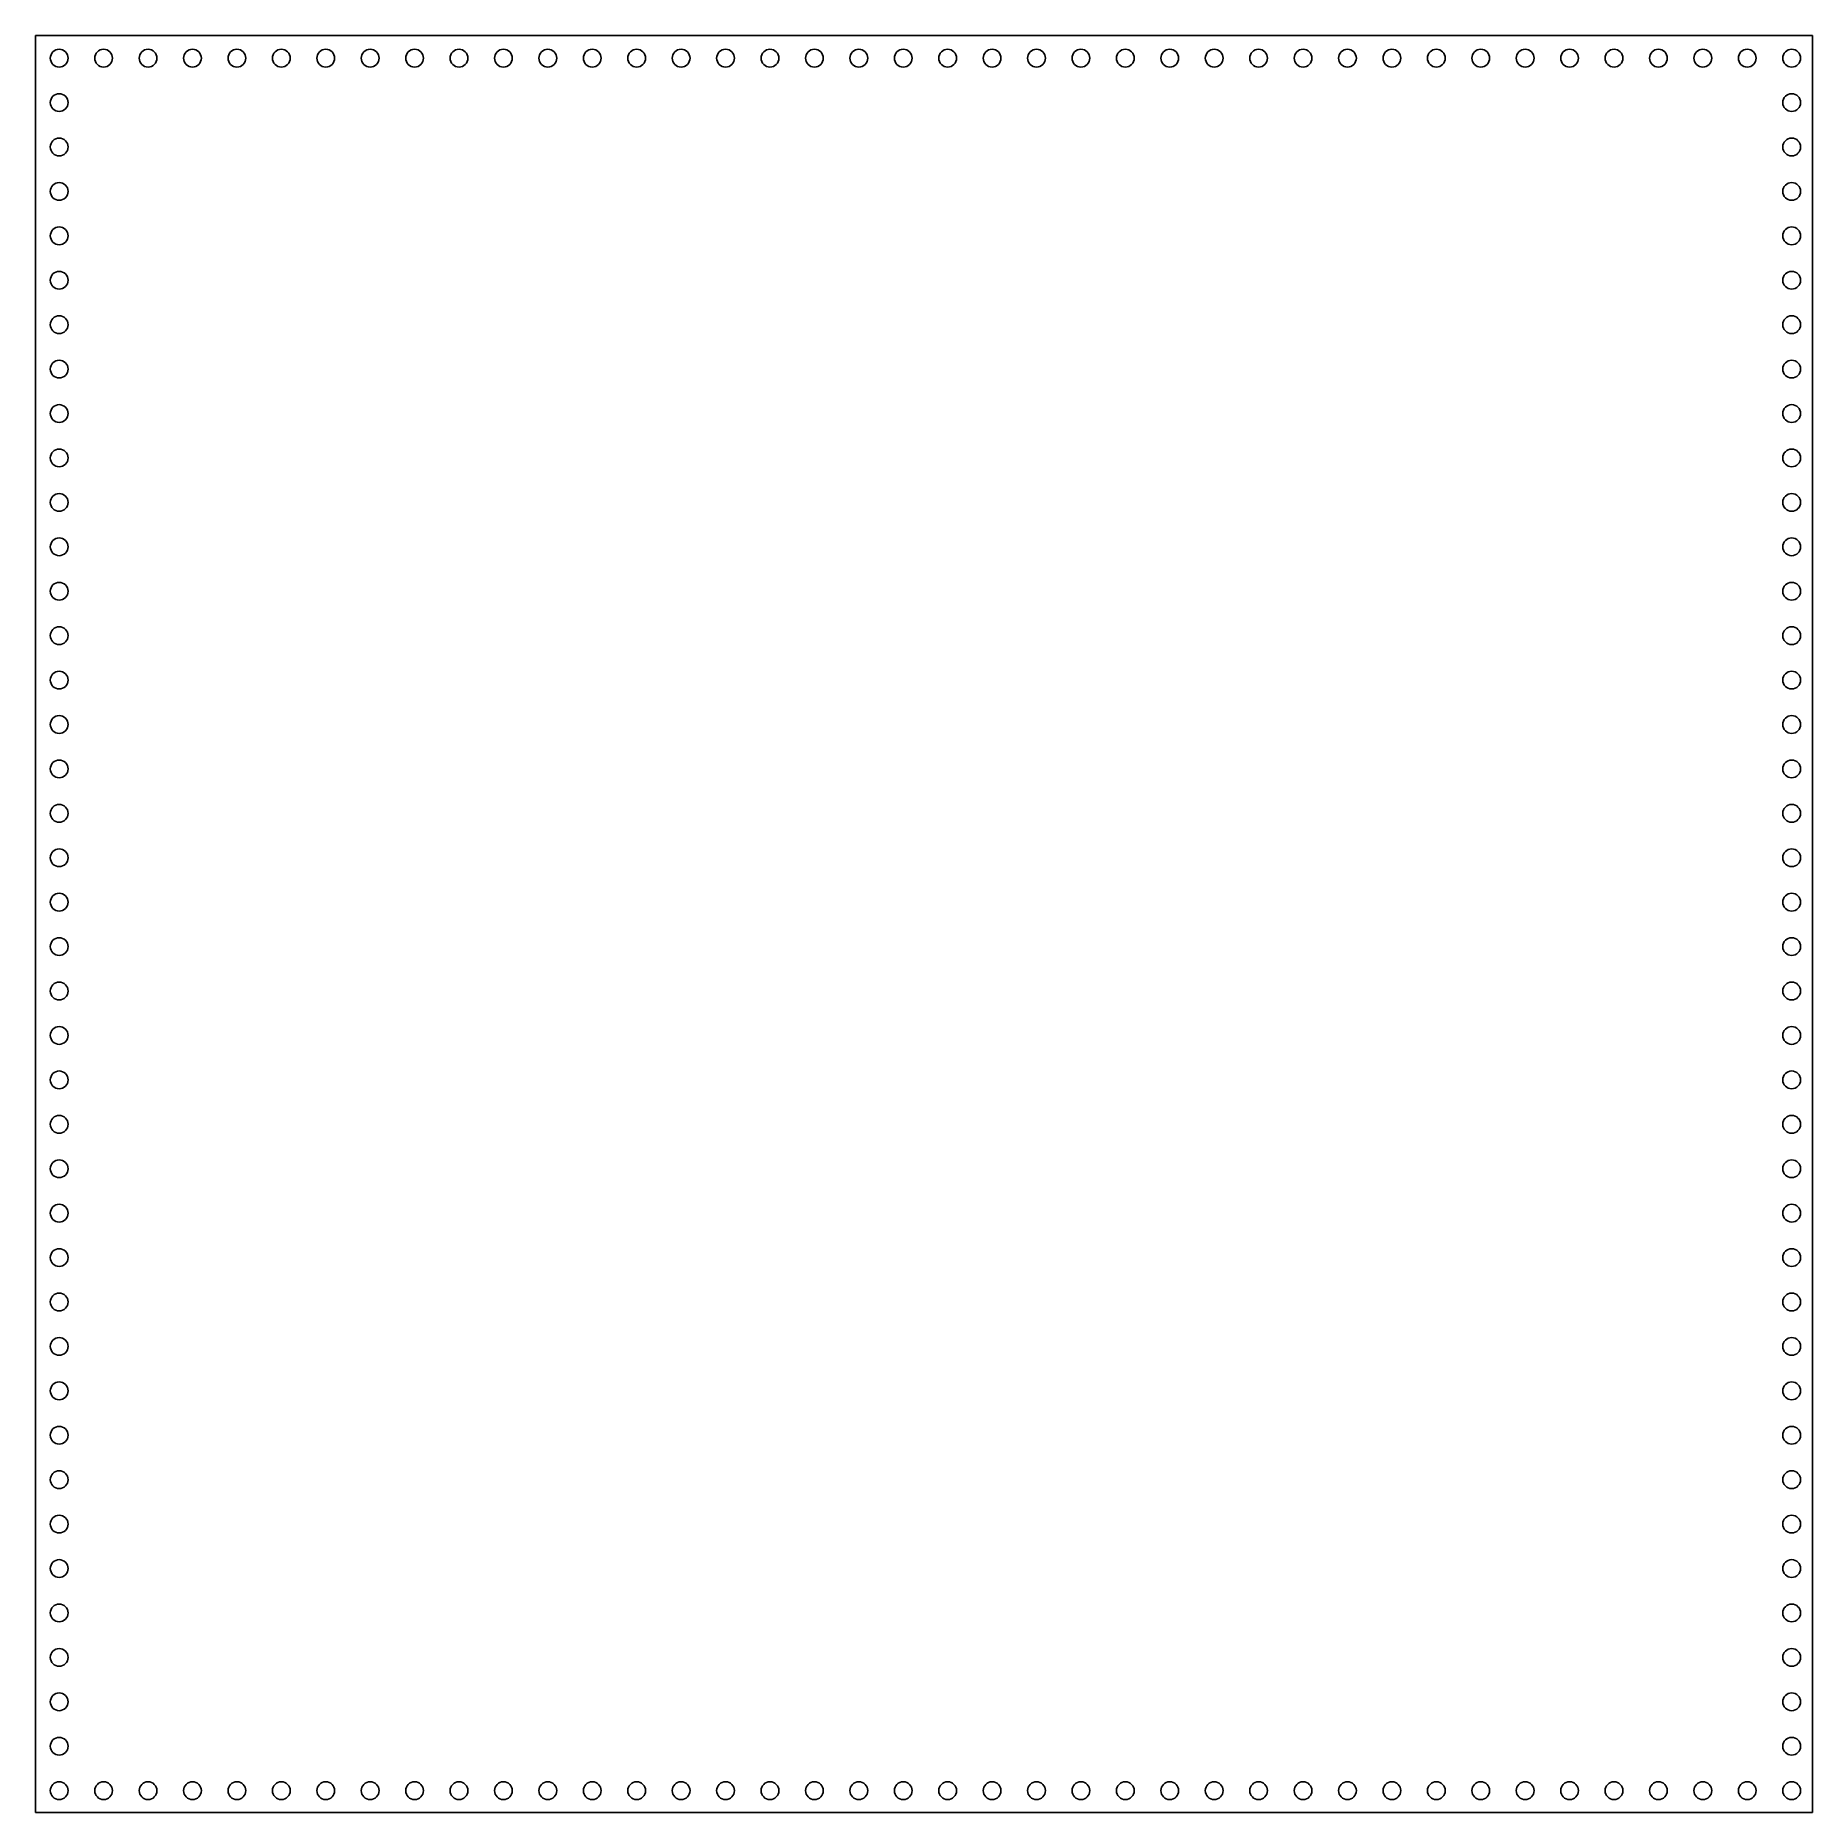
# Model space of a CAD drawing. Header units: centimetres. Extents: x -10.2 to 8.8, y -10.4 to 8.7.
import ezdxf

# ---------------------------------------------------------------- set-up
doc = ezdxf.new("R2010")
doc.units = ezdxf.units.CM
doc.header["$MEASUREMENT"] = 0
doc.layers.add('Camada 1', color=7, linetype='Continuous')

msp = doc.modelspace()

# ---------------------------------------------------------------- linework, layer by layer
at = {"layer": 'Camada 1'}
for points in [[(8.82385, -10.35844), (8.82385, -10.35844), (-10.22615, -10.35844), (-10.22615, -10.35844), (-10.22615, -10.35844), (-10.22615, -10.35844), (-10.22615, 8.69156), (-10.22615, 8.69156), (-10.22615, 8.69156), (-10.22615, 8.69156), (8.82385, 8.69156), (8.82385, 8.69156), (8.82385, 8.69156), (8.82385, 8.69156), (8.82385, -10.35844), (8.82385, -10.35844)], [(-9.97249, 8.5444), (-10.02509, 8.5444), (-10.06774, 8.50175), (-10.06774, 8.44915), (-10.06774, 8.44915), (-10.06774, 8.39655), (-10.02509, 8.3539), (-9.97249, 8.3539), (-9.97249, 8.3539), (-9.91989, 8.3539), (-9.87724, 8.39655), (-9.87724, 8.44915), (-9.87724, 8.44915), (-9.87724, 8.50175), (-9.91989, 8.5444), (-9.97249, 8.5444)], [(-9.49624, 8.5444), (-9.54884, 8.5444), (-9.59149, 8.50175), (-9.59149, 8.44915), (-9.59149, 8.44915), (-9.59149, 8.39655), (-9.54884, 8.3539), (-9.49624, 8.3539), (-9.49624, 8.3539), (-9.44364, 8.3539), (-9.40099, 8.39655), (-9.40099, 8.44915), (-9.40099, 8.44915), (-9.40099, 8.50175), (-9.44364, 8.5444), (-9.49624, 8.5444)], [(-9.01999, 8.5444), (-9.07259, 8.5444), (-9.11524, 8.50175), (-9.11524, 8.44915), (-9.11524, 8.44915), (-9.11524, 8.39655), (-9.07259, 8.3539), (-9.01999, 8.3539), (-9.01999, 8.3539), (-8.96739, 8.3539), (-8.92474, 8.39655), (-8.92474, 8.44915), (-8.92474, 8.44915), (-8.92474, 8.50175), (-8.96739, 8.5444), (-9.01999, 8.5444)], [(-8.54374, 8.5444), (-8.59634, 8.5444), (-8.63899, 8.50175), (-8.63899, 8.44915), (-8.63899, 8.44915), (-8.63899, 8.39655), (-8.59634, 8.3539), (-8.54374, 8.3539), (-8.54374, 8.3539), (-8.49114, 8.3539), (-8.44849, 8.39655), (-8.44849, 8.44915), (-8.44849, 8.44915), (-8.44849, 8.50175), (-8.49114, 8.5444), (-8.54374, 8.5444)], [(-8.06749, 8.5444), (-8.12009, 8.5444), (-8.16274, 8.50175), (-8.16274, 8.44915), (-8.16274, 8.44915), (-8.16274, 8.39655), (-8.12009, 8.3539), (-8.06749, 8.3539), (-8.06749, 8.3539), (-8.01489, 8.3539), (-7.97224, 8.39655), (-7.97224, 8.44915), (-7.97224, 8.44915), (-7.97224, 8.50175), (-8.01489, 8.5444), (-8.06749, 8.5444)], [(-7.59124, 8.5444), (-7.64384, 8.5444), (-7.68649, 8.50175), (-7.68649, 8.44915), (-7.68649, 8.44915), (-7.68649, 8.39655), (-7.64384, 8.3539), (-7.59124, 8.3539), (-7.59124, 8.3539), (-7.53864, 8.3539), (-7.49599, 8.39655), (-7.49599, 8.44915), (-7.49599, 8.44915), (-7.49599, 8.50175), (-7.53864, 8.5444), (-7.59124, 8.5444)], [(-7.11499, 8.5444), (-7.16759, 8.5444), (-7.21024, 8.50175), (-7.21024, 8.44915), (-7.21024, 8.44915), (-7.21024, 8.39655), (-7.16759, 8.3539), (-7.11499, 8.3539), (-7.11499, 8.3539), (-7.06239, 8.3539), (-7.01974, 8.39655), (-7.01974, 8.44915), (-7.01974, 8.44915), (-7.01974, 8.50175), (-7.06239, 8.5444), (-7.11499, 8.5444)], [(-6.63874, 8.5444), (-6.69134, 8.5444), (-6.73399, 8.50175), (-6.73399, 8.44915), (-6.73399, 8.44915), (-6.73399, 8.39655), (-6.69134, 8.3539), (-6.63874, 8.3539), (-6.63874, 8.3539), (-6.58614, 8.3539), (-6.54349, 8.39655), (-6.54349, 8.44915), (-6.54349, 8.44915), (-6.54349, 8.50175), (-6.58614, 8.5444), (-6.63874, 8.5444)], [(-6.16249, 8.5444), (-6.21509, 8.5444), (-6.25774, 8.50175), (-6.25774, 8.44915), (-6.25774, 8.44915), (-6.25774, 8.39655), (-6.21509, 8.3539), (-6.16249, 8.3539), (-6.16249, 8.3539), (-6.10989, 8.3539), (-6.06724, 8.39655), (-6.06724, 8.44915), (-6.06724, 8.44915), (-6.06724, 8.50175), (-6.10989, 8.5444), (-6.16249, 8.5444)], [(-5.68624, 8.5444), (-5.73884, 8.5444), (-5.78149, 8.50175), (-5.78149, 8.44915), (-5.78149, 8.44915), (-5.78149, 8.39655), (-5.73884, 8.3539), (-5.68624, 8.3539), (-5.68624, 8.3539), (-5.63364, 8.3539), (-5.59099, 8.39655), (-5.59099, 8.44915), (-5.59099, 8.44915), (-5.59099, 8.50175), (-5.63364, 8.5444), (-5.68624, 8.5444)], [(-5.20999, 8.5444), (-5.26259, 8.5444), (-5.30524, 8.50175), (-5.30524, 8.44915), (-5.30524, 8.44915), (-5.30524, 8.39655), (-5.26259, 8.3539), (-5.20999, 8.3539), (-5.20999, 8.3539), (-5.15739, 8.3539), (-5.11474, 8.39655), (-5.11474, 8.44915), (-5.11474, 8.44915), (-5.11474, 8.50175), (-5.15739, 8.5444), (-5.20999, 8.5444)], [(-4.73374, 8.5444), (-4.78634, 8.5444), (-4.82899, 8.50175), (-4.82899, 8.44915), (-4.82899, 8.44915), (-4.82899, 8.39655), (-4.78634, 8.3539), (-4.73374, 8.3539), (-4.73374, 8.3539), (-4.68114, 8.3539), (-4.63849, 8.39655), (-4.63849, 8.44915), (-4.63849, 8.44915), (-4.63849, 8.50175), (-4.68114, 8.5444), (-4.73374, 8.5444)], [(-4.25749, 8.5444), (-4.31009, 8.5444), (-4.35274, 8.50175), (-4.35274, 8.44915), (-4.35274, 8.44915), (-4.35274, 8.39655), (-4.31009, 8.3539), (-4.25749, 8.3539), (-4.25749, 8.3539), (-4.20489, 8.3539), (-4.16224, 8.39655), (-4.16224, 8.44915), (-4.16224, 8.44915), (-4.16224, 8.50175), (-4.20489, 8.5444), (-4.25749, 8.5444)], [(-3.78124, 8.5444), (-3.83384, 8.5444), (-3.87649, 8.50175), (-3.87649, 8.44915), (-3.87649, 8.44915), (-3.87649, 8.39655), (-3.83384, 8.3539), (-3.78124, 8.3539), (-3.78124, 8.3539), (-3.72864, 8.3539), (-3.68599, 8.39655), (-3.68599, 8.44915), (-3.68599, 8.44915), (-3.68599, 8.50175), (-3.72864, 8.5444), (-3.78124, 8.5444)], [(-3.30499, 8.5444), (-3.35759, 8.5444), (-3.40024, 8.50175), (-3.40024, 8.44915), (-3.40024, 8.44915), (-3.40024, 8.39655), (-3.35759, 8.3539), (-3.30499, 8.3539), (-3.30499, 8.3539), (-3.25239, 8.3539), (-3.20974, 8.39655), (-3.20974, 8.44915), (-3.20974, 8.44915), (-3.20974, 8.50175), (-3.25239, 8.5444), (-3.30499, 8.5444)], [(-2.82874, 8.5444), (-2.88134, 8.5444), (-2.92399, 8.50175), (-2.92399, 8.44915), (-2.92399, 8.44915), (-2.92399, 8.39655), (-2.88134, 8.3539), (-2.82874, 8.3539), (-2.82874, 8.3539), (-2.77614, 8.3539), (-2.73349, 8.39655), (-2.73349, 8.44915), (-2.73349, 8.44915), (-2.73349, 8.50175), (-2.77614, 8.5444), (-2.82874, 8.5444)], [(-2.35249, 8.5444), (-2.40509, 8.5444), (-2.44774, 8.50175), (-2.44774, 8.44915), (-2.44774, 8.44915), (-2.44774, 8.39655), (-2.40509, 8.3539), (-2.35249, 8.3539), (-2.35249, 8.3539), (-2.29989, 8.3539), (-2.25724, 8.39655), (-2.25724, 8.44915), (-2.25724, 8.44915), (-2.25724, 8.50175), (-2.29989, 8.5444), (-2.35249, 8.5444)], [(-1.87624, 8.5444), (-1.92884, 8.5444), (-1.97149, 8.50175), (-1.97149, 8.44915), (-1.97149, 8.44915), (-1.97149, 8.39655), (-1.92884, 8.3539), (-1.87624, 8.3539), (-1.87624, 8.3539), (-1.82364, 8.3539), (-1.78099, 8.39655), (-1.78099, 8.44915), (-1.78099, 8.44915), (-1.78099, 8.50175), (-1.82364, 8.5444), (-1.87624, 8.5444)], [(-1.39999, 8.5444), (-1.45259, 8.5444), (-1.49524, 8.50175), (-1.49524, 8.44915), (-1.49524, 8.44915), (-1.49524, 8.39655), (-1.45259, 8.3539), (-1.39999, 8.3539), (-1.39999, 8.3539), (-1.34739, 8.3539), (-1.30474, 8.39655), (-1.30474, 8.44915), (-1.30474, 8.44915), (-1.30474, 8.50175), (-1.34739, 8.5444), (-1.39999, 8.5444)], [(-0.92374, 8.5444), (-0.97634, 8.5444), (-1.01899, 8.50175), (-1.01899, 8.44915), (-1.01899, 8.44915), (-1.01899, 8.39655), (-0.97634, 8.3539), (-0.92374, 8.3539), (-0.92374, 8.3539), (-0.87114, 8.3539), (-0.82849, 8.39655), (-0.82849, 8.44915), (-0.82849, 8.44915), (-0.82849, 8.50175), (-0.87114, 8.5444), (-0.92374, 8.5444)], [(-0.44749, 8.5444), (-0.50009, 8.5444), (-0.54274, 8.50175), (-0.54274, 8.44915), (-0.54274, 8.44915), (-0.54274, 8.39655), (-0.50009, 8.3539), (-0.44749, 8.3539), (-0.44749, 8.3539), (-0.39489, 8.3539), (-0.35224, 8.39655), (-0.35224, 8.44915), (-0.35224, 8.44915), (-0.35224, 8.50175), (-0.39489, 8.5444), (-0.44749, 8.5444)], [(0.02876, 8.5444), (-0.02384, 8.5444), (-0.06649, 8.50175), (-0.06649, 8.44915), (-0.06649, 8.44915), (-0.06649, 8.39655), (-0.02384, 8.3539), (0.02876, 8.3539), (0.02876, 8.3539), (0.08136, 8.3539), (0.12404, 8.39655), (0.12404, 8.44915), (0.12404, 8.44915), (0.12404, 8.50175), (0.08136, 8.5444), (0.02876, 8.5444)], [(0.50501, 8.5444), (0.45241, 8.5444), (0.40973, 8.50175), (0.40973, 8.44915), (0.40973, 8.44915), (0.40973, 8.39655), (0.45238, 8.3539), (0.50501, 8.3539), (0.50501, 8.3539), (0.55764, 8.3539), (0.60029, 8.39655), (0.60029, 8.44915), (0.60029, 8.44915), (0.60029, 8.50175), (0.55761, 8.5444), (0.50501, 8.5444)], [(0.98126, 8.5444), (0.92866, 8.5444), (0.88598, 8.50175), (0.88598, 8.44915), (0.88598, 8.44915), (0.88598, 8.39655), (0.92863, 8.3539), (0.98126, 8.3539), (0.98126, 8.3539), (1.03389, 8.3539), (1.07654, 8.39655), (1.07654, 8.44915), (1.07654, 8.44915), (1.07654, 8.50175), (1.03386, 8.5444), (0.98126, 8.5444)], [(1.45751, 8.5444), (1.40491, 8.5444), (1.36223, 8.50175), (1.36223, 8.44915), (1.36223, 8.44915), (1.36223, 8.39655), (1.40488, 8.3539), (1.45751, 8.3539), (1.45751, 8.3539), (1.51014, 8.3539), (1.55279, 8.39655), (1.55279, 8.44915), (1.55279, 8.44915), (1.55279, 8.50175), (1.51011, 8.5444), (1.45751, 8.5444)], [(1.93376, 8.5444), (1.88116, 8.5444), (1.83848, 8.50175), (1.83848, 8.44915), (1.83848, 8.44915), (1.83848, 8.39655), (1.88113, 8.3539), (1.93376, 8.3539), (1.93376, 8.3539), (1.98639, 8.3539), (2.02904, 8.39655), (2.02904, 8.44915), (2.02904, 8.44915), (2.02904, 8.50175), (1.98636, 8.5444), (1.93376, 8.5444)], [(2.41001, 8.5444), (2.35741, 8.5444), (2.31473, 8.50175), (2.31473, 8.44915), (2.31473, 8.44915), (2.31473, 8.39655), (2.35738, 8.3539), (2.41001, 8.3539), (2.41001, 8.3539), (2.46264, 8.3539), (2.50529, 8.39655), (2.50529, 8.44915), (2.50529, 8.44915), (2.50529, 8.50175), (2.46261, 8.5444), (2.41001, 8.5444)], [(2.88626, 8.5444), (2.83366, 8.5444), (2.79098, 8.50175), (2.79098, 8.44915), (2.79098, 8.44915), (2.79098, 8.39655), (2.83363, 8.3539), (2.88626, 8.3539), (2.88626, 8.3539), (2.93889, 8.3539), (2.98154, 8.39655), (2.98154, 8.44915), (2.98154, 8.44915), (2.98154, 8.50175), (2.93886, 8.5444), (2.88626, 8.5444)], [(3.36251, 8.5444), (3.30991, 8.5444), (3.26723, 8.50175), (3.26723, 8.44915), (3.26723, 8.44915), (3.26723, 8.39655), (3.30988, 8.3539), (3.36251, 8.3539), (3.36251, 8.3539), (3.41514, 8.3539), (3.45779, 8.39655), (3.45779, 8.44915), (3.45779, 8.44915), (3.45779, 8.50175), (3.41511, 8.5444), (3.36251, 8.5444)], [(3.83876, 8.5444), (3.78616, 8.5444), (3.74348, 8.50175), (3.74348, 8.44915), (3.74348, 8.44915), (3.74348, 8.39655), (3.78613, 8.3539), (3.83876, 8.3539), (3.83876, 8.3539), (3.89139, 8.3539), (3.93404, 8.39655), (3.93404, 8.44915), (3.93404, 8.44915), (3.93404, 8.50175), (3.89136, 8.5444), (3.83876, 8.5444)], [(4.31501, 8.5444), (4.26241, 8.5444), (4.21973, 8.50175), (4.21973, 8.44915), (4.21973, 8.44915), (4.21973, 8.39655), (4.26238, 8.3539), (4.31501, 8.3539), (4.31501, 8.3539), (4.36764, 8.3539), (4.41029, 8.39655), (4.41029, 8.44915), (4.41029, 8.44915), (4.41029, 8.50175), (4.36761, 8.5444), (4.31501, 8.5444)], [(4.79126, 8.5444), (4.73866, 8.5444), (4.69598, 8.50175), (4.69598, 8.44915), (4.69598, 8.44915), (4.69598, 8.39655), (4.73863, 8.3539), (4.79126, 8.3539), (4.79126, 8.3539), (4.84389, 8.3539), (4.88654, 8.39655), (4.88654, 8.44915), (4.88654, 8.44915), (4.88654, 8.50175), (4.84386, 8.5444), (4.79126, 8.5444)], [(5.26751, 8.5444), (5.21491, 8.5444), (5.17223, 8.50175), (5.17223, 8.44915), (5.17223, 8.44915), (5.17223, 8.39655), (5.21488, 8.3539), (5.26751, 8.3539), (5.26751, 8.3539), (5.32014, 8.3539), (5.36279, 8.39655), (5.36279, 8.44915), (5.36279, 8.44915), (5.36279, 8.50175), (5.32011, 8.5444), (5.26751, 8.5444)], [(5.74376, 8.5444), (5.69116, 8.5444), (5.64848, 8.50175), (5.64848, 8.44915), (5.64848, 8.44915), (5.64848, 8.39655), (5.69113, 8.3539), (5.74376, 8.3539), (5.74376, 8.3539), (5.79639, 8.3539), (5.83904, 8.39655), (5.83904, 8.44915), (5.83904, 8.44915), (5.83904, 8.50175), (5.79636, 8.5444), (5.74376, 8.5444)], [(6.22001, 8.5444), (6.16741, 8.5444), (6.12473, 8.50175), (6.12473, 8.44915), (6.12473, 8.44915), (6.12473, 8.39655), (6.16738, 8.3539), (6.22001, 8.3539), (6.22001, 8.3539), (6.27264, 8.3539), (6.31529, 8.39655), (6.31529, 8.44915), (6.31529, 8.44915), (6.31529, 8.50175), (6.27261, 8.5444), (6.22001, 8.5444)], [(6.69626, 8.5444), (6.64366, 8.5444), (6.60098, 8.50175), (6.60098, 8.44915), (6.60098, 8.44915), (6.60098, 8.39655), (6.64363, 8.3539), (6.69626, 8.3539), (6.69626, 8.3539), (6.74889, 8.3539), (6.79154, 8.39655), (6.79154, 8.44915), (6.79154, 8.44915), (6.79154, 8.50175), (6.74886, 8.5444), (6.69626, 8.5444)], [(7.17251, 8.5444), (7.11991, 8.5444), (7.07723, 8.50175), (7.07723, 8.44915), (7.07723, 8.44915), (7.07723, 8.39655), (7.11988, 8.3539), (7.17251, 8.3539), (7.17251, 8.3539), (7.22514, 8.3539), (7.26779, 8.39655), (7.26779, 8.44915), (7.26779, 8.44915), (7.26779, 8.50175), (7.22511, 8.5444), (7.17251, 8.5444)], [(7.64876, 8.5444), (7.59616, 8.5444), (7.55348, 8.50175), (7.55348, 8.44915), (7.55348, 8.44915), (7.55348, 8.39655), (7.59613, 8.3539), (7.64876, 8.3539), (7.64876, 8.3539), (7.70139, 8.3539), (7.74404, 8.39655), (7.74404, 8.44915), (7.74404, 8.44915), (7.74404, 8.50175), (7.70136, 8.5444), (7.64876, 8.5444)], [(8.12501, 8.5444), (8.07241, 8.5444), (8.02973, 8.50175), (8.02973, 8.44915), (8.02973, 8.44915), (8.02973, 8.39655), (8.07238, 8.3539), (8.12501, 8.3539), (8.12501, 8.3539), (8.17764, 8.3539), (8.22029, 8.39655), (8.22029, 8.44915), (8.22029, 8.44915), (8.22029, 8.50175), (8.17761, 8.5444), (8.12501, 8.5444)], [(8.60126, 8.5444), (8.54866, 8.5444), (8.50598, 8.50175), (8.50598, 8.44915), (8.50598, 8.44915), (8.50598, 8.39655), (8.54863, 8.3539), (8.60126, 8.3539), (8.60126, 8.3539), (8.65389, 8.3539), (8.69654, 8.39655), (8.69654, 8.44915), (8.69654, 8.44915), (8.69654, 8.50175), (8.65386, 8.5444), (8.60126, 8.5444)], [(-9.87724, 7.9729), (-9.87724, 8.0255), (-9.91989, 8.06815), (-9.97249, 8.06815), (-9.97249, 8.06815), (-10.02509, 8.06815), (-10.06774, 8.0255), (-10.06774, 7.9729), (-10.06774, 7.9729), (-10.06774, 7.9203), (-10.02509, 7.87765), (-9.97249, 7.87765), (-9.97249, 7.87765), (-9.91989, 7.87765), (-9.87724, 7.9203), (-9.87724, 7.9729)], [(8.50598, 7.97295), (8.50598, 7.92035), (8.54863, 7.87765), (8.60126, 7.87765), (8.60126, 7.87765), (8.65389, 7.87765), (8.69654, 7.92033), (8.69654, 7.97295), (8.69654, 7.97295), (8.69654, 8.02557), (8.65389, 8.0682), (8.60126, 8.0682), (8.60126, 8.0682), (8.54863, 8.0682), (8.50598, 8.02555), (8.50598, 7.97295)], [(-9.87724, 7.49665), (-9.87724, 7.54925), (-9.91989, 7.5919), (-9.97249, 7.5919), (-9.97249, 7.5919), (-10.02509, 7.5919), (-10.06774, 7.54925), (-10.06774, 7.49665), (-10.06774, 7.49665), (-10.06774, 7.44405), (-10.02509, 7.4014), (-9.97249, 7.4014), (-9.97249, 7.4014), (-9.91989, 7.4014), (-9.87724, 7.44405), (-9.87724, 7.49665)], [(8.50598, 7.4967), (8.50598, 7.4441), (8.54863, 7.4014), (8.60126, 7.4014), (8.60126, 7.4014), (8.65389, 7.4014), (8.69654, 7.44408), (8.69654, 7.4967), (8.69654, 7.4967), (8.69654, 7.54932), (8.65389, 7.59195), (8.60126, 7.59195), (8.60126, 7.59195), (8.54863, 7.59195), (8.50598, 7.5493), (8.50598, 7.4967)], [(-9.87724, 7.0204), (-9.87724, 7.073), (-9.91989, 7.11565), (-9.97249, 7.11565), (-9.97249, 7.11565), (-10.02509, 7.11565), (-10.06774, 7.073), (-10.06774, 7.0204), (-10.06774, 7.0204), (-10.06774, 6.9678), (-10.02509, 6.92515), (-9.97249, 6.92515), (-9.97249, 6.92515), (-9.91989, 6.92515), (-9.87724, 6.9678), (-9.87724, 7.0204)], [(8.50598, 7.02045), (8.50598, 6.96785), (8.54863, 6.92515), (8.60126, 6.92515), (8.60126, 6.92515), (8.65389, 6.92515), (8.69654, 6.96783), (8.69654, 7.02045), (8.69654, 7.02045), (8.69654, 7.07307), (8.65389, 7.1157), (8.60126, 7.1157), (8.60126, 7.1157), (8.54863, 7.1157), (8.50598, 7.07305), (8.50598, 7.02045)], [(-9.87724, 6.54415), (-9.87724, 6.59675), (-9.91989, 6.6394), (-9.97249, 6.6394), (-9.97249, 6.6394), (-10.02509, 6.6394), (-10.06774, 6.59675), (-10.06774, 6.54415), (-10.06774, 6.54415), (-10.06774, 6.49155), (-10.02509, 6.4489), (-9.97249, 6.4489), (-9.97249, 6.4489), (-9.91989, 6.4489), (-9.87724, 6.49155), (-9.87724, 6.54415)], [(8.50598, 6.5442), (8.50598, 6.4916), (8.54863, 6.4489), (8.60126, 6.4489), (8.60126, 6.4489), (8.65389, 6.4489), (8.69654, 6.49158), (8.69654, 6.5442), (8.69654, 6.5442), (8.69654, 6.59682), (8.65389, 6.63945), (8.60126, 6.63945), (8.60126, 6.63945), (8.54863, 6.63945), (8.50598, 6.5968), (8.50598, 6.5442)], [(-9.87724, 6.0679), (-9.87724, 6.1205), (-9.91989, 6.16315), (-9.97249, 6.16315), (-9.97249, 6.16315), (-10.02509, 6.16315), (-10.06774, 6.1205), (-10.06774, 6.0679), (-10.06774, 6.0679), (-10.06774, 6.0153), (-10.02509, 5.97265), (-9.97249, 5.97265), (-9.97249, 5.97265), (-9.91989, 5.97265), (-9.87724, 6.0153), (-9.87724, 6.0679)], [(8.50598, 6.06795), (8.50598, 6.01535), (8.54863, 5.97265), (8.60126, 5.97265), (8.60126, 5.97265), (8.65389, 5.97265), (8.69654, 6.01533), (8.69654, 6.06795), (8.69654, 6.06795), (8.69654, 6.12057), (8.65389, 6.1632), (8.60126, 6.1632), (8.60126, 6.1632), (8.54863, 6.1632), (8.50598, 6.12055), (8.50598, 6.06795)], [(-9.87724, 5.59165), (-9.87724, 5.64425), (-9.91989, 5.6869), (-9.97249, 5.6869), (-9.97249, 5.6869), (-10.02509, 5.6869), (-10.06774, 5.64425), (-10.06774, 5.59165), (-10.06774, 5.59165), (-10.06774, 5.53905), (-10.02509, 5.4964), (-9.97249, 5.4964), (-9.97249, 5.4964), (-9.91989, 5.4964), (-9.87724, 5.53905), (-9.87724, 5.59165)], [(8.50598, 5.5917), (8.50598, 5.5391), (8.54863, 5.4964), (8.60126, 5.4964), (8.60126, 5.4964), (8.65389, 5.4964), (8.69654, 5.53908), (8.69654, 5.5917), (8.69654, 5.5917), (8.69654, 5.64432), (8.65389, 5.68695), (8.60126, 5.68695), (8.60126, 5.68695), (8.54863, 5.68695), (8.50598, 5.6443), (8.50598, 5.5917)], [(-9.87724, 5.1154), (-9.87724, 5.168), (-9.91989, 5.21065), (-9.97249, 5.21065), (-9.97249, 5.21065), (-10.02509, 5.21065), (-10.06774, 5.168), (-10.06774, 5.1154), (-10.06774, 5.1154), (-10.06774, 5.0628), (-10.02509, 5.02015), (-9.97249, 5.02015), (-9.97249, 5.02015), (-9.91989, 5.02015), (-9.87724, 5.0628), (-9.87724, 5.1154)], [(8.50598, 5.11545), (8.50598, 5.06285), (8.54863, 5.02015), (8.60126, 5.02015), (8.60126, 5.02015), (8.65389, 5.02015), (8.69654, 5.06283), (8.69654, 5.11545), (8.69654, 5.11545), (8.69654, 5.16807), (8.65389, 5.2107), (8.60126, 5.2107), (8.60126, 5.2107), (8.54863, 5.2107), (8.50598, 5.16805), (8.50598, 5.11545)], [(-9.87724, 4.63915), (-9.87724, 4.69175), (-9.91989, 4.7344), (-9.97249, 4.7344), (-9.97249, 4.7344), (-10.02509, 4.7344), (-10.06774, 4.69175), (-10.06774, 4.63915), (-10.06774, 4.63915), (-10.06774, 4.58655), (-10.02509, 4.5439), (-9.97249, 4.5439), (-9.97249, 4.5439), (-9.91989, 4.5439), (-9.87724, 4.58655), (-9.87724, 4.63915)], [(8.50598, 4.6392), (8.50598, 4.5866), (8.54863, 4.5439), (8.60126, 4.5439), (8.60126, 4.5439), (8.65389, 4.5439), (8.69654, 4.58658), (8.69654, 4.6392), (8.69654, 4.6392), (8.69654, 4.69182), (8.65389, 4.73445), (8.60126, 4.73445), (8.60126, 4.73445), (8.54863, 4.73445), (8.50598, 4.6918), (8.50598, 4.6392)], [(-9.87724, 4.1629), (-9.87724, 4.2155), (-9.91989, 4.25815), (-9.97249, 4.25815), (-9.97249, 4.25815), (-10.02509, 4.25815), (-10.06774, 4.2155), (-10.06774, 4.1629), (-10.06774, 4.1629), (-10.06774, 4.1103), (-10.02509, 4.06765), (-9.97249, 4.06765), (-9.97249, 4.06765), (-9.91989, 4.06765), (-9.87724, 4.1103), (-9.87724, 4.1629)], [(8.50598, 4.16295), (8.50598, 4.11035), (8.54863, 4.06765), (8.60126, 4.06765), (8.60126, 4.06765), (8.65389, 4.06765), (8.69654, 4.11033), (8.69654, 4.16295), (8.69654, 4.16295), (8.69654, 4.21557), (8.65389, 4.2582), (8.60126, 4.2582), (8.60126, 4.2582), (8.54863, 4.2582), (8.50598, 4.21555), (8.50598, 4.16295)], [(-9.87724, 3.68665), (-9.87724, 3.73925), (-9.91989, 3.7819), (-9.97249, 3.7819), (-9.97249, 3.7819), (-10.02509, 3.7819), (-10.06774, 3.73925), (-10.06774, 3.68665), (-10.06774, 3.68665), (-10.06774, 3.63405), (-10.02509, 3.5914), (-9.97249, 3.5914), (-9.97249, 3.5914), (-9.91989, 3.5914), (-9.87724, 3.63405), (-9.87724, 3.68665)], [(8.50598, 3.6867), (8.50598, 3.6341), (8.54863, 3.5914), (8.60126, 3.5914), (8.60126, 3.5914), (8.65389, 3.5914), (8.69654, 3.63408), (8.69654, 3.6867), (8.69654, 3.6867), (8.69654, 3.73932), (8.65389, 3.78195), (8.60126, 3.78195), (8.60126, 3.78195), (8.54863, 3.78195), (8.50598, 3.7393), (8.50598, 3.6867)], [(-9.87724, 3.2104), (-9.87724, 3.263), (-9.91989, 3.30565), (-9.97249, 3.30565), (-9.97249, 3.30565), (-10.02509, 3.30565), (-10.06774, 3.263), (-10.06774, 3.2104), (-10.06774, 3.2104), (-10.06774, 3.1578), (-10.02509, 3.11515), (-9.97249, 3.11515), (-9.97249, 3.11515), (-9.91989, 3.11515), (-9.87724, 3.1578), (-9.87724, 3.2104)], [(8.50598, 3.21045), (8.50598, 3.15785), (8.54863, 3.11515), (8.60126, 3.11515), (8.60126, 3.11515), (8.65389, 3.11515), (8.69654, 3.15783), (8.69654, 3.21045), (8.69654, 3.21045), (8.69654, 3.26307), (8.65389, 3.3057), (8.60126, 3.3057), (8.60126, 3.3057), (8.54863, 3.3057), (8.50598, 3.26305), (8.50598, 3.21045)], [(-9.87724, 2.73415), (-9.87724, 2.78675), (-9.91989, 2.8294), (-9.97249, 2.8294), (-9.97249, 2.8294), (-10.02509, 2.8294), (-10.06774, 2.78675), (-10.06774, 2.73415), (-10.06774, 2.73415), (-10.06774, 2.68155), (-10.02509, 2.6389), (-9.97249, 2.6389), (-9.97249, 2.6389), (-9.91989, 2.6389), (-9.87724, 2.68155), (-9.87724, 2.73415)], [(8.50598, 2.7342), (8.50598, 2.6816), (8.54863, 2.6389), (8.60126, 2.6389), (8.60126, 2.6389), (8.65389, 2.6389), (8.69654, 2.68158), (8.69654, 2.7342), (8.69654, 2.7342), (8.69654, 2.78682), (8.65389, 2.82945), (8.60126, 2.82945), (8.60126, 2.82945), (8.54863, 2.82945), (8.50598, 2.7868), (8.50598, 2.7342)], [(-9.87724, 2.2579), (-9.87724, 2.3105), (-9.91989, 2.35315), (-9.97249, 2.35315), (-9.97249, 2.35315), (-10.02509, 2.35315), (-10.06774, 2.3105), (-10.06774, 2.2579), (-10.06774, 2.2579), (-10.06774, 2.2053), (-10.02509, 2.16265), (-9.97249, 2.16265), (-9.97249, 2.16265), (-9.91989, 2.16265), (-9.87724, 2.2053), (-9.87724, 2.2579)], [(8.50598, 2.25795), (8.50598, 2.20535), (8.54863, 2.16265), (8.60126, 2.16265), (8.60126, 2.16265), (8.65389, 2.16265), (8.69654, 2.20533), (8.69654, 2.25795), (8.69654, 2.25795), (8.69654, 2.31057), (8.65389, 2.3532), (8.60126, 2.3532), (8.60126, 2.3532), (8.54863, 2.3532), (8.50598, 2.31055), (8.50598, 2.25795)], [(-9.87724, 1.78165), (-9.87724, 1.83425), (-9.91989, 1.8769), (-9.97249, 1.8769), (-9.97249, 1.8769), (-10.02509, 1.8769), (-10.06774, 1.83425), (-10.06774, 1.78165), (-10.06774, 1.78165), (-10.06774, 1.72905), (-10.02509, 1.6864), (-9.97249, 1.6864), (-9.97249, 1.6864), (-9.91989, 1.6864), (-9.87724, 1.72905), (-9.87724, 1.78165)], [(8.50598, 1.7817), (8.50598, 1.7291), (8.54863, 1.6864), (8.60126, 1.6864), (8.60126, 1.6864), (8.65389, 1.6864), (8.69654, 1.72908), (8.69654, 1.7817), (8.69654, 1.7817), (8.69654, 1.83432), (8.65389, 1.87695), (8.60126, 1.87695), (8.60126, 1.87695), (8.54863, 1.87695), (8.50598, 1.8343), (8.50598, 1.7817)], [(-9.87724, 1.3054), (-9.87724, 1.358), (-9.91989, 1.40065), (-9.97249, 1.40065), (-9.97249, 1.40065), (-10.02509, 1.40065), (-10.06774, 1.358), (-10.06774, 1.3054), (-10.06774, 1.3054), (-10.06774, 1.2528), (-10.02509, 1.21015), (-9.97249, 1.21015), (-9.97249, 1.21015), (-9.91989, 1.21015), (-9.87724, 1.2528), (-9.87724, 1.3054)], [(8.50598, 1.30545), (8.50598, 1.25285), (8.54863, 1.21015), (8.60126, 1.21015), (8.60126, 1.21015), (8.65389, 1.21015), (8.69654, 1.25283), (8.69654, 1.30545), (8.69654, 1.30545), (8.69654, 1.35807), (8.65389, 1.4007), (8.60126, 1.4007), (8.60126, 1.4007), (8.54863, 1.4007), (8.50598, 1.35805), (8.50598, 1.30545)], [(-9.87724, 0.82915), (-9.87724, 0.88175), (-9.91989, 0.9244), (-9.97249, 0.9244), (-9.97249, 0.9244), (-10.02509, 0.9244), (-10.06774, 0.88175), (-10.06774, 0.82915), (-10.06774, 0.82915), (-10.06774, 0.77655), (-10.02509, 0.7339), (-9.97249, 0.7339), (-9.97249, 0.7339), (-9.91989, 0.7339), (-9.87724, 0.77655), (-9.87724, 0.82915)], [(8.50598, 0.8292), (8.50598, 0.7766), (8.54863, 0.7339), (8.60126, 0.7339), (8.60126, 0.7339), (8.65389, 0.7339), (8.69654, 0.77658), (8.69654, 0.8292), (8.69654, 0.8292), (8.69654, 0.88182), (8.65389, 0.92445), (8.60126, 0.92445), (8.60126, 0.92445), (8.54863, 0.92445), (8.50598, 0.8818), (8.50598, 0.8292)], [(-9.87724, 0.3529), (-9.87724, 0.4055), (-9.91989, 0.44815), (-9.97249, 0.44815), (-9.97249, 0.44815), (-10.02509, 0.44815), (-10.06774, 0.4055), (-10.06774, 0.3529), (-10.06774, 0.3529), (-10.06774, 0.3003), (-10.02509, 0.25765), (-9.97249, 0.25765), (-9.97249, 0.25765), (-9.91989, 0.25765), (-9.87724, 0.3003), (-9.87724, 0.3529)], [(8.50598, 0.35295), (8.50598, 0.30035), (8.54863, 0.25765), (8.60126, 0.25765), (8.60126, 0.25765), (8.65389, 0.25765), (8.69654, 0.30033), (8.69654, 0.35295), (8.69654, 0.35295), (8.69654, 0.40557), (8.65389, 0.4482), (8.60126, 0.4482), (8.60126, 0.4482), (8.54863, 0.4482), (8.50598, 0.40555), (8.50598, 0.35295)], [(-9.87724, -0.12335), (-9.87724, -0.07075), (-9.91989, -0.02807), (-9.97249, -0.02807), (-9.97249, -0.02807), (-10.02509, -0.02807), (-10.06774, -0.07072), (-10.06774, -0.12335), (-10.06774, -0.12335), (-10.06774, -0.17598), (-10.02509, -0.2186), (-9.97249, -0.2186), (-9.97249, -0.2186), (-9.91989, -0.2186), (-9.87724, -0.17595), (-9.87724, -0.12335)], [(8.50601, -0.1233), (8.50601, -0.1759), (8.54863, -0.21858), (8.60126, -0.21858), (8.60126, -0.21858), (8.65389, -0.21858), (8.69654, -0.17593), (8.69654, -0.1233), (8.69654, -0.1233), (8.69654, -0.07067), (8.65389, -0.02805), (8.60126, -0.02805), (8.60126, -0.02805), (8.54863, -0.02805), (8.50601, -0.0707), (8.50601, -0.1233)], [(-9.87724, -0.5996), (-9.87724, -0.547), (-9.91989, -0.50432), (-9.97249, -0.50432), (-9.97249, -0.50432), (-10.02509, -0.50432), (-10.06774, -0.54697), (-10.06774, -0.5996), (-10.06774, -0.5996), (-10.06774, -0.65223), (-10.02509, -0.69485), (-9.97249, -0.69485), (-9.97249, -0.69485), (-9.91989, -0.69485), (-9.87724, -0.6522), (-9.87724, -0.5996)], [(8.50601, -0.59955), (8.50601, -0.65215), (8.54863, -0.69483), (8.60126, -0.69483), (8.60126, -0.69483), (8.65389, -0.69483), (8.69654, -0.65218), (8.69654, -0.59955), (8.69654, -0.59955), (8.69654, -0.54692), (8.65389, -0.5043), (8.60126, -0.5043), (8.60126, -0.5043), (8.54863, -0.5043), (8.50601, -0.54695), (8.50601, -0.59955)], [(-9.87724, -1.07585), (-9.87724, -1.02325), (-9.91989, -0.98057), (-9.97249, -0.98057), (-9.97249, -0.98057), (-10.02509, -0.98057), (-10.06774, -1.02322), (-10.06774, -1.07585), (-10.06774, -1.07585), (-10.06774, -1.12848), (-10.02509, -1.1711), (-9.97249, -1.1711), (-9.97249, -1.1711), (-9.91989, -1.1711), (-9.87724, -1.12845), (-9.87724, -1.07585)], [(8.50601, -1.0758), (8.50601, -1.1284), (8.54863, -1.17108), (8.60126, -1.17108), (8.60126, -1.17108), (8.65389, -1.17108), (8.69654, -1.12843), (8.69654, -1.0758), (8.69654, -1.0758), (8.69654, -1.02317), (8.65389, -0.98055), (8.60126, -0.98055), (8.60126, -0.98055), (8.54863, -0.98055), (8.50601, -1.0232), (8.50601, -1.0758)], [(-9.87724, -1.5521), (-9.87724, -1.4995), (-9.91989, -1.45682), (-9.97249, -1.45682), (-9.97249, -1.45682), (-10.02509, -1.45682), (-10.06774, -1.49947), (-10.06774, -1.5521), (-10.06774, -1.5521), (-10.06774, -1.60473), (-10.02509, -1.64735), (-9.97249, -1.64735), (-9.97249, -1.64735), (-9.91989, -1.64735), (-9.87724, -1.6047), (-9.87724, -1.5521)], [(8.50601, -1.55205), (8.50601, -1.60465), (8.54863, -1.64733), (8.60126, -1.64733), (8.60126, -1.64733), (8.65389, -1.64733), (8.69654, -1.60468), (8.69654, -1.55205), (8.69654, -1.55205), (8.69654, -1.49942), (8.65389, -1.4568), (8.60126, -1.4568), (8.60126, -1.4568), (8.54863, -1.4568), (8.50601, -1.49945), (8.50601, -1.55205)], [(-9.87724, -2.02835), (-9.87724, -1.97575), (-9.91989, -1.93305), (-9.97249, -1.93305), (-9.97249, -1.93305), (-10.02509, -1.93305), (-10.06774, -1.97573), (-10.06774, -2.02835), (-10.06774, -2.02835), (-10.06774, -2.08097), (-10.02509, -2.1236), (-9.97249, -2.1236), (-9.97249, -2.1236), (-9.91989, -2.1236), (-9.87724, -2.08095), (-9.87724, -2.02835)], [(8.50601, -2.02832), (8.50601, -2.08092), (8.54863, -2.12357), (8.60126, -2.12357), (8.60126, -2.12357), (8.65389, -2.12357), (8.69654, -2.08095), (8.69654, -2.02832), (8.69654, -2.02832), (8.69654, -1.97569), (8.65389, -1.93304), (8.60126, -1.93304), (8.60126, -1.93304), (8.54863, -1.93304), (8.50601, -1.97572), (8.50601, -2.02832)], [(-9.87724, -2.5046), (-9.87724, -2.452), (-9.91989, -2.4093), (-9.97249, -2.4093), (-9.97249, -2.4093), (-10.02509, -2.4093), (-10.06774, -2.45198), (-10.06774, -2.5046), (-10.06774, -2.5046), (-10.06774, -2.55722), (-10.02509, -2.59985), (-9.97249, -2.59985), (-9.97249, -2.59985), (-9.91989, -2.59985), (-9.87724, -2.5572), (-9.87724, -2.5046)], [(8.50601, -2.50457), (8.50601, -2.55717), (8.54863, -2.59982), (8.60126, -2.59982), (8.60126, -2.59982), (8.65389, -2.59982), (8.69654, -2.5572), (8.69654, -2.50457), (8.69654, -2.50457), (8.69654, -2.45194), (8.65389, -2.40929), (8.60126, -2.40929), (8.60126, -2.40929), (8.54863, -2.40929), (8.50601, -2.45197), (8.50601, -2.50457)], [(-9.87724, -2.98085), (-9.87724, -2.92825), (-9.91989, -2.88555), (-9.97249, -2.88555), (-9.97249, -2.88555), (-10.02509, -2.88555), (-10.06774, -2.92823), (-10.06774, -2.98085), (-10.06774, -2.98085), (-10.06774, -3.03347), (-10.02509, -3.0761), (-9.97249, -3.0761), (-9.97249, -3.0761), (-9.91989, -3.0761), (-9.87724, -3.03345), (-9.87724, -2.98085)], [(8.50601, -2.98082), (8.50601, -3.03342), (8.54863, -3.07607), (8.60126, -3.07607), (8.60126, -3.07607), (8.65389, -3.07607), (8.69654, -3.03345), (8.69654, -2.98082), (8.69654, -2.98082), (8.69654, -2.92819), (8.65389, -2.88554), (8.60126, -2.88554), (8.60126, -2.88554), (8.54863, -2.88554), (8.50601, -2.92822), (8.50601, -2.98082)], [(-9.87724, -3.4571), (-9.87724, -3.4045), (-9.91989, -3.3618), (-9.97249, -3.3618), (-9.97249, -3.3618), (-10.02509, -3.3618), (-10.06774, -3.40448), (-10.06774, -3.4571), (-10.06774, -3.4571), (-10.06774, -3.50972), (-10.02509, -3.55235), (-9.97249, -3.55235), (-9.97249, -3.55235), (-9.91989, -3.55235), (-9.87724, -3.5097), (-9.87724, -3.4571)], [(8.50601, -3.45707), (8.50601, -3.50967), (8.54863, -3.55232), (8.60126, -3.55232), (8.60126, -3.55232), (8.65389, -3.55232), (8.69654, -3.5097), (8.69654, -3.45707), (8.69654, -3.45707), (8.69654, -3.40444), (8.65389, -3.36179), (8.60126, -3.36179), (8.60126, -3.36179), (8.54863, -3.36179), (8.50601, -3.40447), (8.50601, -3.45707)], [(-9.87724, -3.93335), (-9.87724, -3.88075), (-9.91989, -3.83805), (-9.97249, -3.83805), (-9.97249, -3.83805), (-10.02509, -3.83805), (-10.06774, -3.88073), (-10.06774, -3.93335), (-10.06774, -3.93335), (-10.06774, -3.98597), (-10.02509, -4.0286), (-9.97249, -4.0286), (-9.97249, -4.0286), (-9.91989, -4.0286), (-9.87724, -3.98595), (-9.87724, -3.93335)], [(8.50601, -3.93332), (8.50601, -3.98592), (8.54863, -4.02857), (8.60126, -4.02857), (8.60126, -4.02857), (8.65389, -4.02857), (8.69654, -3.98595), (8.69654, -3.93332), (8.69654, -3.93332), (8.69654, -3.88069), (8.65389, -3.83804), (8.60126, -3.83804), (8.60126, -3.83804), (8.54863, -3.83804), (8.50601, -3.88072), (8.50601, -3.93332)], [(-9.87724, -4.4096), (-9.87724, -4.357), (-9.91989, -4.3143), (-9.97249, -4.3143), (-9.97249, -4.3143), (-10.02509, -4.3143), (-10.06774, -4.35698), (-10.06774, -4.4096), (-10.06774, -4.4096), (-10.06774, -4.46222), (-10.02509, -4.50485), (-9.97249, -4.50485), (-9.97249, -4.50485), (-9.91989, -4.50485), (-9.87724, -4.4622), (-9.87724, -4.4096)], [(8.50601, -4.40957), (8.50601, -4.46217), (8.54863, -4.50482), (8.60126, -4.50482), (8.60126, -4.50482), (8.65389, -4.50482), (8.69654, -4.4622), (8.69654, -4.40957), (8.69654, -4.40957), (8.69654, -4.35694), (8.65389, -4.31429), (8.60126, -4.31429), (8.60126, -4.31429), (8.54863, -4.31429), (8.50601, -4.35697), (8.50601, -4.40957)], [(-9.87724, -4.88585), (-9.87724, -4.83325), (-9.91989, -4.79055), (-9.97249, -4.79055), (-9.97249, -4.79055), (-10.02509, -4.79055), (-10.06774, -4.83323), (-10.06774, -4.88585), (-10.06774, -4.88585), (-10.06774, -4.93847), (-10.02509, -4.9811), (-9.97249, -4.9811), (-9.97249, -4.9811), (-9.91989, -4.9811), (-9.87724, -4.93845), (-9.87724, -4.88585)], [(8.50601, -4.88582), (8.50601, -4.93842), (8.54863, -4.98107), (8.60126, -4.98107), (8.60126, -4.98107), (8.65389, -4.98107), (8.69654, -4.93845), (8.69654, -4.88582), (8.69654, -4.88582), (8.69654, -4.83319), (8.65389, -4.79054), (8.60126, -4.79054), (8.60126, -4.79054), (8.54863, -4.79054), (8.50601, -4.83322), (8.50601, -4.88582)], [(-9.87724, -5.3621), (-9.87724, -5.3095), (-9.91989, -5.2668), (-9.97249, -5.2668), (-9.97249, -5.2668), (-10.02509, -5.2668), (-10.06774, -5.30948), (-10.06774, -5.3621), (-10.06774, -5.3621), (-10.06774, -5.41472), (-10.02509, -5.45735), (-9.97249, -5.45735), (-9.97249, -5.45735), (-9.91989, -5.45735), (-9.87724, -5.4147), (-9.87724, -5.3621)], [(8.50601, -5.36207), (8.50601, -5.41467), (8.54863, -5.45732), (8.60126, -5.45732), (8.60126, -5.45732), (8.65389, -5.45732), (8.69654, -5.4147), (8.69654, -5.36207), (8.69654, -5.36207), (8.69654, -5.30944), (8.65389, -5.26679), (8.60126, -5.26679), (8.60126, -5.26679), (8.54863, -5.26679), (8.50601, -5.30947), (8.50601, -5.36207)], [(-9.87724, -5.83835), (-9.87724, -5.78575), (-9.91989, -5.74305), (-9.97249, -5.74305), (-9.97249, -5.74305), (-10.02509, -5.74305), (-10.06774, -5.78573), (-10.06774, -5.83835), (-10.06774, -5.83835), (-10.06774, -5.89097), (-10.02509, -5.9336), (-9.97249, -5.9336), (-9.97249, -5.9336), (-9.91989, -5.9336), (-9.87724, -5.89095), (-9.87724, -5.83835)], [(8.50601, -5.83832), (8.50601, -5.89092), (8.54863, -5.93357), (8.60126, -5.93357), (8.60126, -5.93357), (8.65389, -5.93357), (8.69654, -5.89095), (8.69654, -5.83832), (8.69654, -5.83832), (8.69654, -5.78569), (8.65389, -5.74304), (8.60126, -5.74304), (8.60126, -5.74304), (8.54863, -5.74304), (8.50601, -5.78572), (8.50601, -5.83832)], [(-9.87724, -6.3146), (-9.87724, -6.262), (-9.91989, -6.2193), (-9.97249, -6.2193), (-9.97249, -6.2193), (-10.02509, -6.2193), (-10.06774, -6.26198), (-10.06774, -6.3146), (-10.06774, -6.3146), (-10.06774, -6.36722), (-10.02509, -6.40985), (-9.97249, -6.40985), (-9.97249, -6.40985), (-9.91989, -6.40985), (-9.87724, -6.3672), (-9.87724, -6.3146)], [(8.50601, -6.31457), (8.50601, -6.36717), (8.54863, -6.40982), (8.60126, -6.40982), (8.60126, -6.40982), (8.65389, -6.40982), (8.69654, -6.3672), (8.69654, -6.31457), (8.69654, -6.31457), (8.69654, -6.26194), (8.65389, -6.21929), (8.60126, -6.21929), (8.60126, -6.21929), (8.54863, -6.21929), (8.50601, -6.26197), (8.50601, -6.31457)], [(-9.87724, -6.79085), (-9.87724, -6.73825), (-9.91989, -6.69555), (-9.97249, -6.69555), (-9.97249, -6.69555), (-10.02509, -6.69555), (-10.06774, -6.73823), (-10.06774, -6.79085), (-10.06774, -6.79085), (-10.06774, -6.84347), (-10.02509, -6.8861), (-9.97249, -6.8861), (-9.97249, -6.8861), (-9.91989, -6.8861), (-9.87724, -6.84345), (-9.87724, -6.79085)], [(8.50601, -6.79082), (8.50601, -6.84342), (8.54863, -6.88607), (8.60126, -6.88607), (8.60126, -6.88607), (8.65389, -6.88607), (8.69654, -6.84345), (8.69654, -6.79082), (8.69654, -6.79082), (8.69654, -6.73819), (8.65389, -6.69554), (8.60126, -6.69554), (8.60126, -6.69554), (8.54863, -6.69554), (8.50601, -6.73822), (8.50601, -6.79082)], [(-9.87724, -7.2671), (-9.87724, -7.2145), (-9.91989, -7.1718), (-9.97249, -7.1718), (-9.97249, -7.1718), (-10.02509, -7.1718), (-10.06774, -7.21448), (-10.06774, -7.2671), (-10.06774, -7.2671), (-10.06774, -7.31972), (-10.02509, -7.36235), (-9.97249, -7.36235), (-9.97249, -7.36235), (-9.91989, -7.36235), (-9.87724, -7.3197), (-9.87724, -7.2671)], [(8.50601, -7.26707), (8.50601, -7.31967), (8.54863, -7.36232), (8.60126, -7.36232), (8.60126, -7.36232), (8.65389, -7.36232), (8.69654, -7.3197), (8.69654, -7.26707), (8.69654, -7.26707), (8.69654, -7.21444), (8.65389, -7.17179), (8.60126, -7.17179), (8.60126, -7.17179), (8.54863, -7.17179), (8.50601, -7.21447), (8.50601, -7.26707)], [(-9.87724, -7.74335), (-9.87724, -7.69075), (-9.91989, -7.64805), (-9.97249, -7.64805), (-9.97249, -7.64805), (-10.02509, -7.64805), (-10.06774, -7.69073), (-10.06774, -7.74335), (-10.06774, -7.74335), (-10.06774, -7.79597), (-10.02509, -7.8386), (-9.97249, -7.8386), (-9.97249, -7.8386), (-9.91989, -7.8386), (-9.87724, -7.79595), (-9.87724, -7.74335)], [(8.50601, -7.74332), (8.50601, -7.79592), (8.54863, -7.83857), (8.60126, -7.83857), (8.60126, -7.83857), (8.65389, -7.83857), (8.69654, -7.79595), (8.69654, -7.74332), (8.69654, -7.74332), (8.69654, -7.69069), (8.65389, -7.64804), (8.60126, -7.64804), (8.60126, -7.64804), (8.54863, -7.64804), (8.50601, -7.69072), (8.50601, -7.74332)], [(-9.87724, -8.2196), (-9.87724, -8.167), (-9.91989, -8.1243), (-9.97249, -8.1243), (-9.97249, -8.1243), (-10.02509, -8.1243), (-10.06774, -8.16698), (-10.06774, -8.2196), (-10.06774, -8.2196), (-10.06774, -8.27222), (-10.02509, -8.31485), (-9.97249, -8.31485), (-9.97249, -8.31485), (-9.91989, -8.31485), (-9.87724, -8.2722), (-9.87724, -8.2196)], [(8.50601, -8.21957), (8.50601, -8.27217), (8.54863, -8.31482), (8.60126, -8.31482), (8.60126, -8.31482), (8.65389, -8.31482), (8.69654, -8.2722), (8.69654, -8.21957), (8.69654, -8.21957), (8.69654, -8.16694), (8.65389, -8.12429), (8.60126, -8.12429), (8.60126, -8.12429), (8.54863, -8.12429), (8.50601, -8.16697), (8.50601, -8.21957)], [(-9.87724, -8.69585), (-9.87724, -8.64325), (-9.91989, -8.60055), (-9.97249, -8.60055), (-9.97249, -8.60055), (-10.02509, -8.60055), (-10.06774, -8.64323), (-10.06774, -8.69585), (-10.06774, -8.69585), (-10.06774, -8.74847), (-10.02509, -8.7911), (-9.97249, -8.7911), (-9.97249, -8.7911), (-9.91989, -8.7911), (-9.87724, -8.74845), (-9.87724, -8.69585)], [(8.50601, -8.69582), (8.50601, -8.74842), (8.54863, -8.79107), (8.60126, -8.79107), (8.60126, -8.79107), (8.65389, -8.79107), (8.69654, -8.74845), (8.69654, -8.69582), (8.69654, -8.69582), (8.69654, -8.64319), (8.65389, -8.60054), (8.60126, -8.60054), (8.60126, -8.60054), (8.54863, -8.60054), (8.50601, -8.64322), (8.50601, -8.69582)], [(-9.87724, -9.1721), (-9.87724, -9.1195), (-9.91989, -9.0768), (-9.97249, -9.0768), (-9.97249, -9.0768), (-10.02509, -9.0768), (-10.06774, -9.11948), (-10.06774, -9.1721), (-10.06774, -9.1721), (-10.06774, -9.22472), (-10.02509, -9.26735), (-9.97249, -9.26735), (-9.97249, -9.26735), (-9.91989, -9.26735), (-9.87724, -9.2247), (-9.87724, -9.1721)], [(8.50601, -9.17207), (8.50601, -9.22467), (8.54863, -9.26732), (8.60126, -9.26732), (8.60126, -9.26732), (8.65389, -9.26732), (8.69654, -9.2247), (8.69654, -9.17207), (8.69654, -9.17207), (8.69654, -9.11944), (8.65389, -9.07679), (8.60126, -9.07679), (8.60126, -9.07679), (8.54863, -9.07679), (8.50601, -9.11947), (8.50601, -9.17207)], [(-9.87724, -9.64835), (-9.87724, -9.59575), (-9.91989, -9.55305), (-9.97249, -9.55305), (-9.97249, -9.55305), (-10.02509, -9.55305), (-10.06774, -9.59573), (-10.06774, -9.64835), (-10.06774, -9.64835), (-10.06774, -9.70097), (-10.02509, -9.7436), (-9.97249, -9.7436), (-9.97249, -9.7436), (-9.91989, -9.7436), (-9.87724, -9.70095), (-9.87724, -9.64835)], [(8.50601, -9.64832), (8.50601, -9.70092), (8.54863, -9.74357), (8.60126, -9.74357), (8.60126, -9.74357), (8.65389, -9.74357), (8.69654, -9.70095), (8.69654, -9.64832), (8.69654, -9.64832), (8.69654, -9.59569), (8.65389, -9.55304), (8.60126, -9.55304), (8.60126, -9.55304), (8.54863, -9.55304), (8.50601, -9.59572), (8.50601, -9.64832)], [(-9.87724, -10.1246), (-9.87724, -10.072), (-9.91989, -10.0293), (-9.97249, -10.0293), (-9.97249, -10.0293), (-10.02509, -10.0293), (-10.06774, -10.07198), (-10.06774, -10.1246), (-10.06774, -10.1246), (-10.06774, -10.17722), (-10.02509, -10.21985), (-9.97249, -10.21985), (-9.97249, -10.21985), (-9.91989, -10.21985), (-9.87724, -10.1772), (-9.87724, -10.1246)], [(-9.49627, -10.21982), (-9.44367, -10.21982), (-9.40099, -10.1772), (-9.40099, -10.12457), (-9.40099, -10.12457), (-9.40099, -10.07194), (-9.44364, -10.02929), (-9.49627, -10.02929), (-9.49627, -10.02929), (-9.5489, -10.02929), (-9.59155, -10.07194), (-9.59155, -10.12457), (-9.59155, -10.12457), (-9.59155, -10.1772), (-9.54887, -10.21982), (-9.49627, -10.21982)], [(-9.02002, -10.21982), (-8.96742, -10.21982), (-8.92474, -10.1772), (-8.92474, -10.12457), (-8.92474, -10.12457), (-8.92474, -10.07194), (-8.96739, -10.02929), (-9.02002, -10.02929), (-9.02002, -10.02929), (-9.07265, -10.02929), (-9.1153, -10.07194), (-9.1153, -10.12457), (-9.1153, -10.12457), (-9.1153, -10.1772), (-9.07262, -10.21982), (-9.02002, -10.21982)], [(-8.54377, -10.21982), (-8.49117, -10.21982), (-8.44849, -10.1772), (-8.44849, -10.12457), (-8.44849, -10.12457), (-8.44849, -10.07194), (-8.49114, -10.02929), (-8.54377, -10.02929), (-8.54377, -10.02929), (-8.5964, -10.02929), (-8.63905, -10.07194), (-8.63905, -10.12457), (-8.63905, -10.12457), (-8.63905, -10.1772), (-8.59637, -10.21982), (-8.54377, -10.21982)], [(-8.06752, -10.21982), (-8.01492, -10.21982), (-7.97224, -10.1772), (-7.97224, -10.12457), (-7.97224, -10.12457), (-7.97224, -10.07194), (-8.01489, -10.02929), (-8.06752, -10.02929), (-8.06752, -10.02929), (-8.12015, -10.02929), (-8.1628, -10.07194), (-8.1628, -10.12457), (-8.1628, -10.12457), (-8.1628, -10.1772), (-8.12012, -10.21982), (-8.06752, -10.21982)], [(-7.59127, -10.21982), (-7.53867, -10.21982), (-7.49599, -10.1772), (-7.49599, -10.12457), (-7.49599, -10.12457), (-7.49599, -10.07194), (-7.53864, -10.02929), (-7.59127, -10.02929), (-7.59127, -10.02929), (-7.6439, -10.02929), (-7.68655, -10.07194), (-7.68655, -10.12457), (-7.68655, -10.12457), (-7.68655, -10.1772), (-7.64387, -10.21982), (-7.59127, -10.21982)], [(-7.11502, -10.21982), (-7.06242, -10.21982), (-7.01974, -10.1772), (-7.01974, -10.12457), (-7.01974, -10.12457), (-7.01974, -10.07194), (-7.06239, -10.02929), (-7.11502, -10.02929), (-7.11502, -10.02929), (-7.16765, -10.02929), (-7.2103, -10.07194), (-7.2103, -10.12457), (-7.2103, -10.12457), (-7.2103, -10.1772), (-7.16762, -10.21982), (-7.11502, -10.21982)], [(-6.63877, -10.21982), (-6.58617, -10.21982), (-6.54349, -10.1772), (-6.54349, -10.12457), (-6.54349, -10.12457), (-6.54349, -10.07194), (-6.58614, -10.02929), (-6.63877, -10.02929), (-6.63877, -10.02929), (-6.6914, -10.02929), (-6.73405, -10.07194), (-6.73405, -10.12457), (-6.73405, -10.12457), (-6.73405, -10.1772), (-6.69137, -10.21982), (-6.63877, -10.21982)], [(-6.16252, -10.21982), (-6.10992, -10.21982), (-6.06724, -10.1772), (-6.06724, -10.12457), (-6.06724, -10.12457), (-6.06724, -10.07194), (-6.10989, -10.02929), (-6.16252, -10.02929), (-6.16252, -10.02929), (-6.21515, -10.02929), (-6.2578, -10.07194), (-6.2578, -10.12457), (-6.2578, -10.12457), (-6.2578, -10.1772), (-6.21512, -10.21982), (-6.16252, -10.21982)], [(-5.68627, -10.21982), (-5.63367, -10.21982), (-5.59099, -10.1772), (-5.59099, -10.12457), (-5.59099, -10.12457), (-5.59099, -10.07194), (-5.63364, -10.02929), (-5.68627, -10.02929), (-5.68627, -10.02929), (-5.7389, -10.02929), (-5.78155, -10.07194), (-5.78155, -10.12457), (-5.78155, -10.12457), (-5.78155, -10.1772), (-5.73887, -10.21982), (-5.68627, -10.21982)], [(-5.21002, -10.21982), (-5.15742, -10.21982), (-5.11474, -10.1772), (-5.11474, -10.12457), (-5.11474, -10.12457), (-5.11474, -10.07194), (-5.15739, -10.02929), (-5.21002, -10.02929), (-5.21002, -10.02929), (-5.26265, -10.02929), (-5.3053, -10.07194), (-5.3053, -10.12457), (-5.3053, -10.12457), (-5.3053, -10.1772), (-5.26262, -10.21982), (-5.21002, -10.21982)], [(-4.73377, -10.21982), (-4.68117, -10.21982), (-4.63849, -10.1772), (-4.63849, -10.12457), (-4.63849, -10.12457), (-4.63849, -10.07194), (-4.68114, -10.02929), (-4.73377, -10.02929), (-4.73377, -10.02929), (-4.7864, -10.02929), (-4.82905, -10.07194), (-4.82905, -10.12457), (-4.82905, -10.12457), (-4.82905, -10.1772), (-4.78637, -10.21982), (-4.73377, -10.21982)], [(-4.25752, -10.21982), (-4.20492, -10.21982), (-4.16224, -10.1772), (-4.16224, -10.12457), (-4.16224, -10.12457), (-4.16224, -10.07194), (-4.20489, -10.02929), (-4.25752, -10.02929), (-4.25752, -10.02929), (-4.31015, -10.02929), (-4.3528, -10.07194), (-4.3528, -10.12457), (-4.3528, -10.12457), (-4.3528, -10.1772), (-4.31012, -10.21982), (-4.25752, -10.21982)], [(-3.78127, -10.21982), (-3.72867, -10.21982), (-3.68599, -10.1772), (-3.68599, -10.12457), (-3.68599, -10.12457), (-3.68599, -10.07194), (-3.72864, -10.02929), (-3.78127, -10.02929), (-3.78127, -10.02929), (-3.8339, -10.02929), (-3.87655, -10.07194), (-3.87655, -10.12457), (-3.87655, -10.12457), (-3.87655, -10.1772), (-3.83387, -10.21982), (-3.78127, -10.21982)], [(-3.30502, -10.21982), (-3.25242, -10.21982), (-3.20974, -10.1772), (-3.20974, -10.12457), (-3.20974, -10.12457), (-3.20974, -10.07194), (-3.25239, -10.02929), (-3.30502, -10.02929), (-3.30502, -10.02929), (-3.35765, -10.02929), (-3.4003, -10.07194), (-3.4003, -10.12457), (-3.4003, -10.12457), (-3.4003, -10.1772), (-3.35762, -10.21982), (-3.30502, -10.21982)], [(-2.82877, -10.21982), (-2.77617, -10.21982), (-2.73349, -10.1772), (-2.73349, -10.12457), (-2.73349, -10.12457), (-2.73349, -10.07194), (-2.77614, -10.02929), (-2.82877, -10.02929), (-2.82877, -10.02929), (-2.8814, -10.02929), (-2.92405, -10.07194), (-2.92405, -10.12457), (-2.92405, -10.12457), (-2.92405, -10.1772), (-2.88137, -10.21982), (-2.82877, -10.21982)], [(-2.35252, -10.21982), (-2.29992, -10.21982), (-2.25724, -10.1772), (-2.25724, -10.12457), (-2.25724, -10.12457), (-2.25724, -10.07194), (-2.29989, -10.02929), (-2.35252, -10.02929), (-2.35252, -10.02929), (-2.40515, -10.02929), (-2.4478, -10.07194), (-2.4478, -10.12457), (-2.4478, -10.12457), (-2.4478, -10.1772), (-2.40512, -10.21982), (-2.35252, -10.21982)], [(-1.87627, -10.21982), (-1.82367, -10.21982), (-1.78099, -10.1772), (-1.78099, -10.12457), (-1.78099, -10.12457), (-1.78099, -10.07194), (-1.82364, -10.02929), (-1.87627, -10.02929), (-1.87627, -10.02929), (-1.9289, -10.02929), (-1.97155, -10.07194), (-1.97155, -10.12457), (-1.97155, -10.12457), (-1.97155, -10.1772), (-1.92887, -10.21982), (-1.87627, -10.21982)], [(-1.40002, -10.21982), (-1.34742, -10.21982), (-1.30474, -10.1772), (-1.30474, -10.12457), (-1.30474, -10.12457), (-1.30474, -10.07194), (-1.34739, -10.02929), (-1.40002, -10.02929), (-1.40002, -10.02929), (-1.45265, -10.02929), (-1.4953, -10.07194), (-1.4953, -10.12457), (-1.4953, -10.12457), (-1.4953, -10.1772), (-1.45262, -10.21982), (-1.40002, -10.21982)], [(-0.92377, -10.21982), (-0.87117, -10.21982), (-0.82849, -10.1772), (-0.82849, -10.12457), (-0.82849, -10.12457), (-0.82849, -10.07194), (-0.87114, -10.02929), (-0.92377, -10.02929), (-0.92377, -10.02929), (-0.9764, -10.02929), (-1.01905, -10.07194), (-1.01905, -10.12457), (-1.01905, -10.12457), (-1.01905, -10.1772), (-0.97637, -10.21982), (-0.92377, -10.21982)], [(-0.44749, -10.21982), (-0.39489, -10.21982), (-0.35224, -10.1772), (-0.35224, -10.12457), (-0.35224, -10.12457), (-0.35224, -10.07194), (-0.39486, -10.02929), (-0.44749, -10.02929), (-0.44749, -10.02929), (-0.50012, -10.02929), (-0.54277, -10.07194), (-0.54277, -10.12457), (-0.54277, -10.12457), (-0.54277, -10.1772), (-0.50009, -10.21982), (-0.44749, -10.21982)], [(0.02876, -10.21982), (0.08136, -10.21982), (0.12401, -10.1772), (0.12401, -10.12457), (0.12401, -10.12457), (0.12401, -10.07194), (0.08139, -10.02929), (0.02876, -10.02929), (0.02876, -10.02929), (-0.02387, -10.02929), (-0.06652, -10.07194), (-0.06652, -10.12457), (-0.06652, -10.12457), (-0.06652, -10.1772), (-0.02384, -10.21982), (0.02876, -10.21982)], [(0.50501, -10.21982), (0.55761, -10.21982), (0.60026, -10.1772), (0.60026, -10.12457), (0.60026, -10.12457), (0.60026, -10.07194), (0.55764, -10.02929), (0.50501, -10.02929), (0.50501, -10.02929), (0.45238, -10.02929), (0.40973, -10.07194), (0.40973, -10.12457), (0.40973, -10.12457), (0.40973, -10.1772), (0.45241, -10.21982), (0.50501, -10.21982)], [(0.98126, -10.21982), (1.03386, -10.21982), (1.07651, -10.1772), (1.07651, -10.12457), (1.07651, -10.12457), (1.07651, -10.07194), (1.03389, -10.02929), (0.98126, -10.02929), (0.98126, -10.02929), (0.92863, -10.02929), (0.88598, -10.07194), (0.88598, -10.12457), (0.88598, -10.12457), (0.88598, -10.1772), (0.92866, -10.21982), (0.98126, -10.21982)], [(1.45751, -10.21982), (1.51011, -10.21982), (1.55276, -10.1772), (1.55276, -10.12457), (1.55276, -10.12457), (1.55276, -10.07194), (1.51014, -10.02929), (1.45751, -10.02929), (1.45751, -10.02929), (1.40488, -10.02929), (1.36223, -10.07194), (1.36223, -10.12457), (1.36223, -10.12457), (1.36223, -10.1772), (1.40491, -10.21982), (1.45751, -10.21982)], [(1.93376, -10.21982), (1.98636, -10.21982), (2.02901, -10.1772), (2.02901, -10.12457), (2.02901, -10.12457), (2.02901, -10.07194), (1.98639, -10.02929), (1.93376, -10.02929), (1.93376, -10.02929), (1.88113, -10.02929), (1.83848, -10.07194), (1.83848, -10.12457), (1.83848, -10.12457), (1.83848, -10.1772), (1.88116, -10.21982), (1.93376, -10.21982)], [(2.41001, -10.21982), (2.46261, -10.21982), (2.50526, -10.1772), (2.50526, -10.12457), (2.50526, -10.12457), (2.50526, -10.07194), (2.46264, -10.02929), (2.41001, -10.02929), (2.41001, -10.02929), (2.35738, -10.02929), (2.31473, -10.07194), (2.31473, -10.12457), (2.31473, -10.12457), (2.31473, -10.1772), (2.35741, -10.21982), (2.41001, -10.21982)], [(2.88626, -10.21982), (2.93886, -10.21982), (2.98151, -10.1772), (2.98151, -10.12457), (2.98151, -10.12457), (2.98151, -10.07194), (2.93889, -10.02929), (2.88626, -10.02929), (2.88626, -10.02929), (2.83363, -10.02929), (2.79098, -10.07194), (2.79098, -10.12457), (2.79098, -10.12457), (2.79098, -10.1772), (2.83366, -10.21982), (2.88626, -10.21982)], [(3.36251, -10.21982), (3.41511, -10.21982), (3.45776, -10.1772), (3.45776, -10.12457), (3.45776, -10.12457), (3.45776, -10.07194), (3.41514, -10.02929), (3.36251, -10.02929), (3.36251, -10.02929), (3.30988, -10.02929), (3.26723, -10.07194), (3.26723, -10.12457), (3.26723, -10.12457), (3.26723, -10.1772), (3.30991, -10.21982), (3.36251, -10.21982)], [(3.83876, -10.21982), (3.89136, -10.21982), (3.93401, -10.1772), (3.93401, -10.12457), (3.93401, -10.12457), (3.93401, -10.07194), (3.89139, -10.02929), (3.83876, -10.02929), (3.83876, -10.02929), (3.78613, -10.02929), (3.74348, -10.07194), (3.74348, -10.12457), (3.74348, -10.12457), (3.74348, -10.1772), (3.78616, -10.21982), (3.83876, -10.21982)], [(4.31501, -10.21982), (4.36761, -10.21982), (4.41026, -10.1772), (4.41026, -10.12457), (4.41026, -10.12457), (4.41026, -10.07194), (4.36764, -10.02929), (4.31501, -10.02929), (4.31501, -10.02929), (4.26238, -10.02929), (4.21973, -10.07194), (4.21973, -10.12457), (4.21973, -10.12457), (4.21973, -10.1772), (4.26241, -10.21982), (4.31501, -10.21982)], [(4.79126, -10.21982), (4.84386, -10.21982), (4.88651, -10.1772), (4.88651, -10.12457), (4.88651, -10.12457), (4.88651, -10.07194), (4.84389, -10.02929), (4.79126, -10.02929), (4.79126, -10.02929), (4.73863, -10.02929), (4.69598, -10.07194), (4.69598, -10.12457), (4.69598, -10.12457), (4.69598, -10.1772), (4.73866, -10.21982), (4.79126, -10.21982)], [(5.26751, -10.21982), (5.32011, -10.21982), (5.36276, -10.1772), (5.36276, -10.12457), (5.36276, -10.12457), (5.36276, -10.07194), (5.32014, -10.02929), (5.26751, -10.02929), (5.26751, -10.02929), (5.21488, -10.02929), (5.17223, -10.07194), (5.17223, -10.12457), (5.17223, -10.12457), (5.17223, -10.1772), (5.21491, -10.21982), (5.26751, -10.21982)], [(5.74376, -10.21982), (5.79636, -10.21982), (5.83901, -10.1772), (5.83901, -10.12457), (5.83901, -10.12457), (5.83901, -10.07194), (5.79639, -10.02929), (5.74376, -10.02929), (5.74376, -10.02929), (5.69113, -10.02929), (5.64848, -10.07194), (5.64848, -10.12457), (5.64848, -10.12457), (5.64848, -10.1772), (5.69116, -10.21982), (5.74376, -10.21982)], [(6.22001, -10.21982), (6.27261, -10.21982), (6.31526, -10.1772), (6.31526, -10.12457), (6.31526, -10.12457), (6.31526, -10.07194), (6.27264, -10.02929), (6.22001, -10.02929), (6.22001, -10.02929), (6.16738, -10.02929), (6.12473, -10.07194), (6.12473, -10.12457), (6.12473, -10.12457), (6.12473, -10.1772), (6.16741, -10.21982), (6.22001, -10.21982)], [(6.69626, -10.21982), (6.74886, -10.21982), (6.79151, -10.1772), (6.79151, -10.12457), (6.79151, -10.12457), (6.79151, -10.07194), (6.74889, -10.02929), (6.69626, -10.02929), (6.69626, -10.02929), (6.64363, -10.02929), (6.60098, -10.07194), (6.60098, -10.12457), (6.60098, -10.12457), (6.60098, -10.1772), (6.64366, -10.21982), (6.69626, -10.21982)], [(7.17251, -10.21982), (7.22511, -10.21982), (7.26776, -10.1772), (7.26776, -10.12457), (7.26776, -10.12457), (7.26776, -10.07194), (7.22514, -10.02929), (7.17251, -10.02929), (7.17251, -10.02929), (7.11988, -10.02929), (7.07723, -10.07194), (7.07723, -10.12457), (7.07723, -10.12457), (7.07723, -10.1772), (7.11991, -10.21982), (7.17251, -10.21982)], [(7.64876, -10.21982), (7.70136, -10.21982), (7.74401, -10.1772), (7.74401, -10.12457), (7.74401, -10.12457), (7.74401, -10.07194), (7.70139, -10.02929), (7.64876, -10.02929), (7.64876, -10.02929), (7.59613, -10.02929), (7.55348, -10.07194), (7.55348, -10.12457), (7.55348, -10.12457), (7.55348, -10.1772), (7.59616, -10.21982), (7.64876, -10.21982)], [(8.12501, -10.21982), (8.17761, -10.21982), (8.22026, -10.1772), (8.22026, -10.12457), (8.22026, -10.12457), (8.22026, -10.07194), (8.17764, -10.02929), (8.12501, -10.02929), (8.12501, -10.02929), (8.07238, -10.02929), (8.02973, -10.07194), (8.02973, -10.12457), (8.02973, -10.12457), (8.02973, -10.1772), (8.07241, -10.21982), (8.12501, -10.21982)], [(8.60126, -10.21982), (8.65386, -10.21982), (8.69651, -10.1772), (8.69651, -10.12457), (8.69651, -10.12457), (8.69651, -10.07194), (8.65389, -10.02929), (8.60126, -10.02929), (8.60126, -10.02929), (8.54863, -10.02929), (8.50598, -10.07194), (8.50598, -10.12457), (8.50598, -10.12457), (8.50598, -10.1772), (8.54866, -10.21982), (8.60126, -10.21982)]]:
    msp.add_open_spline(points, degree=3, knots=[0, 0, 0, 0, 0.2, 0.2, 0.2, 0.2, 0.4, 0.4, 0.4, 0.4, 0.6, 0.6, 0.6, 0.6, 1, 1, 1, 1], dxfattribs=at)

doc.saveas('drawing.dxf')
